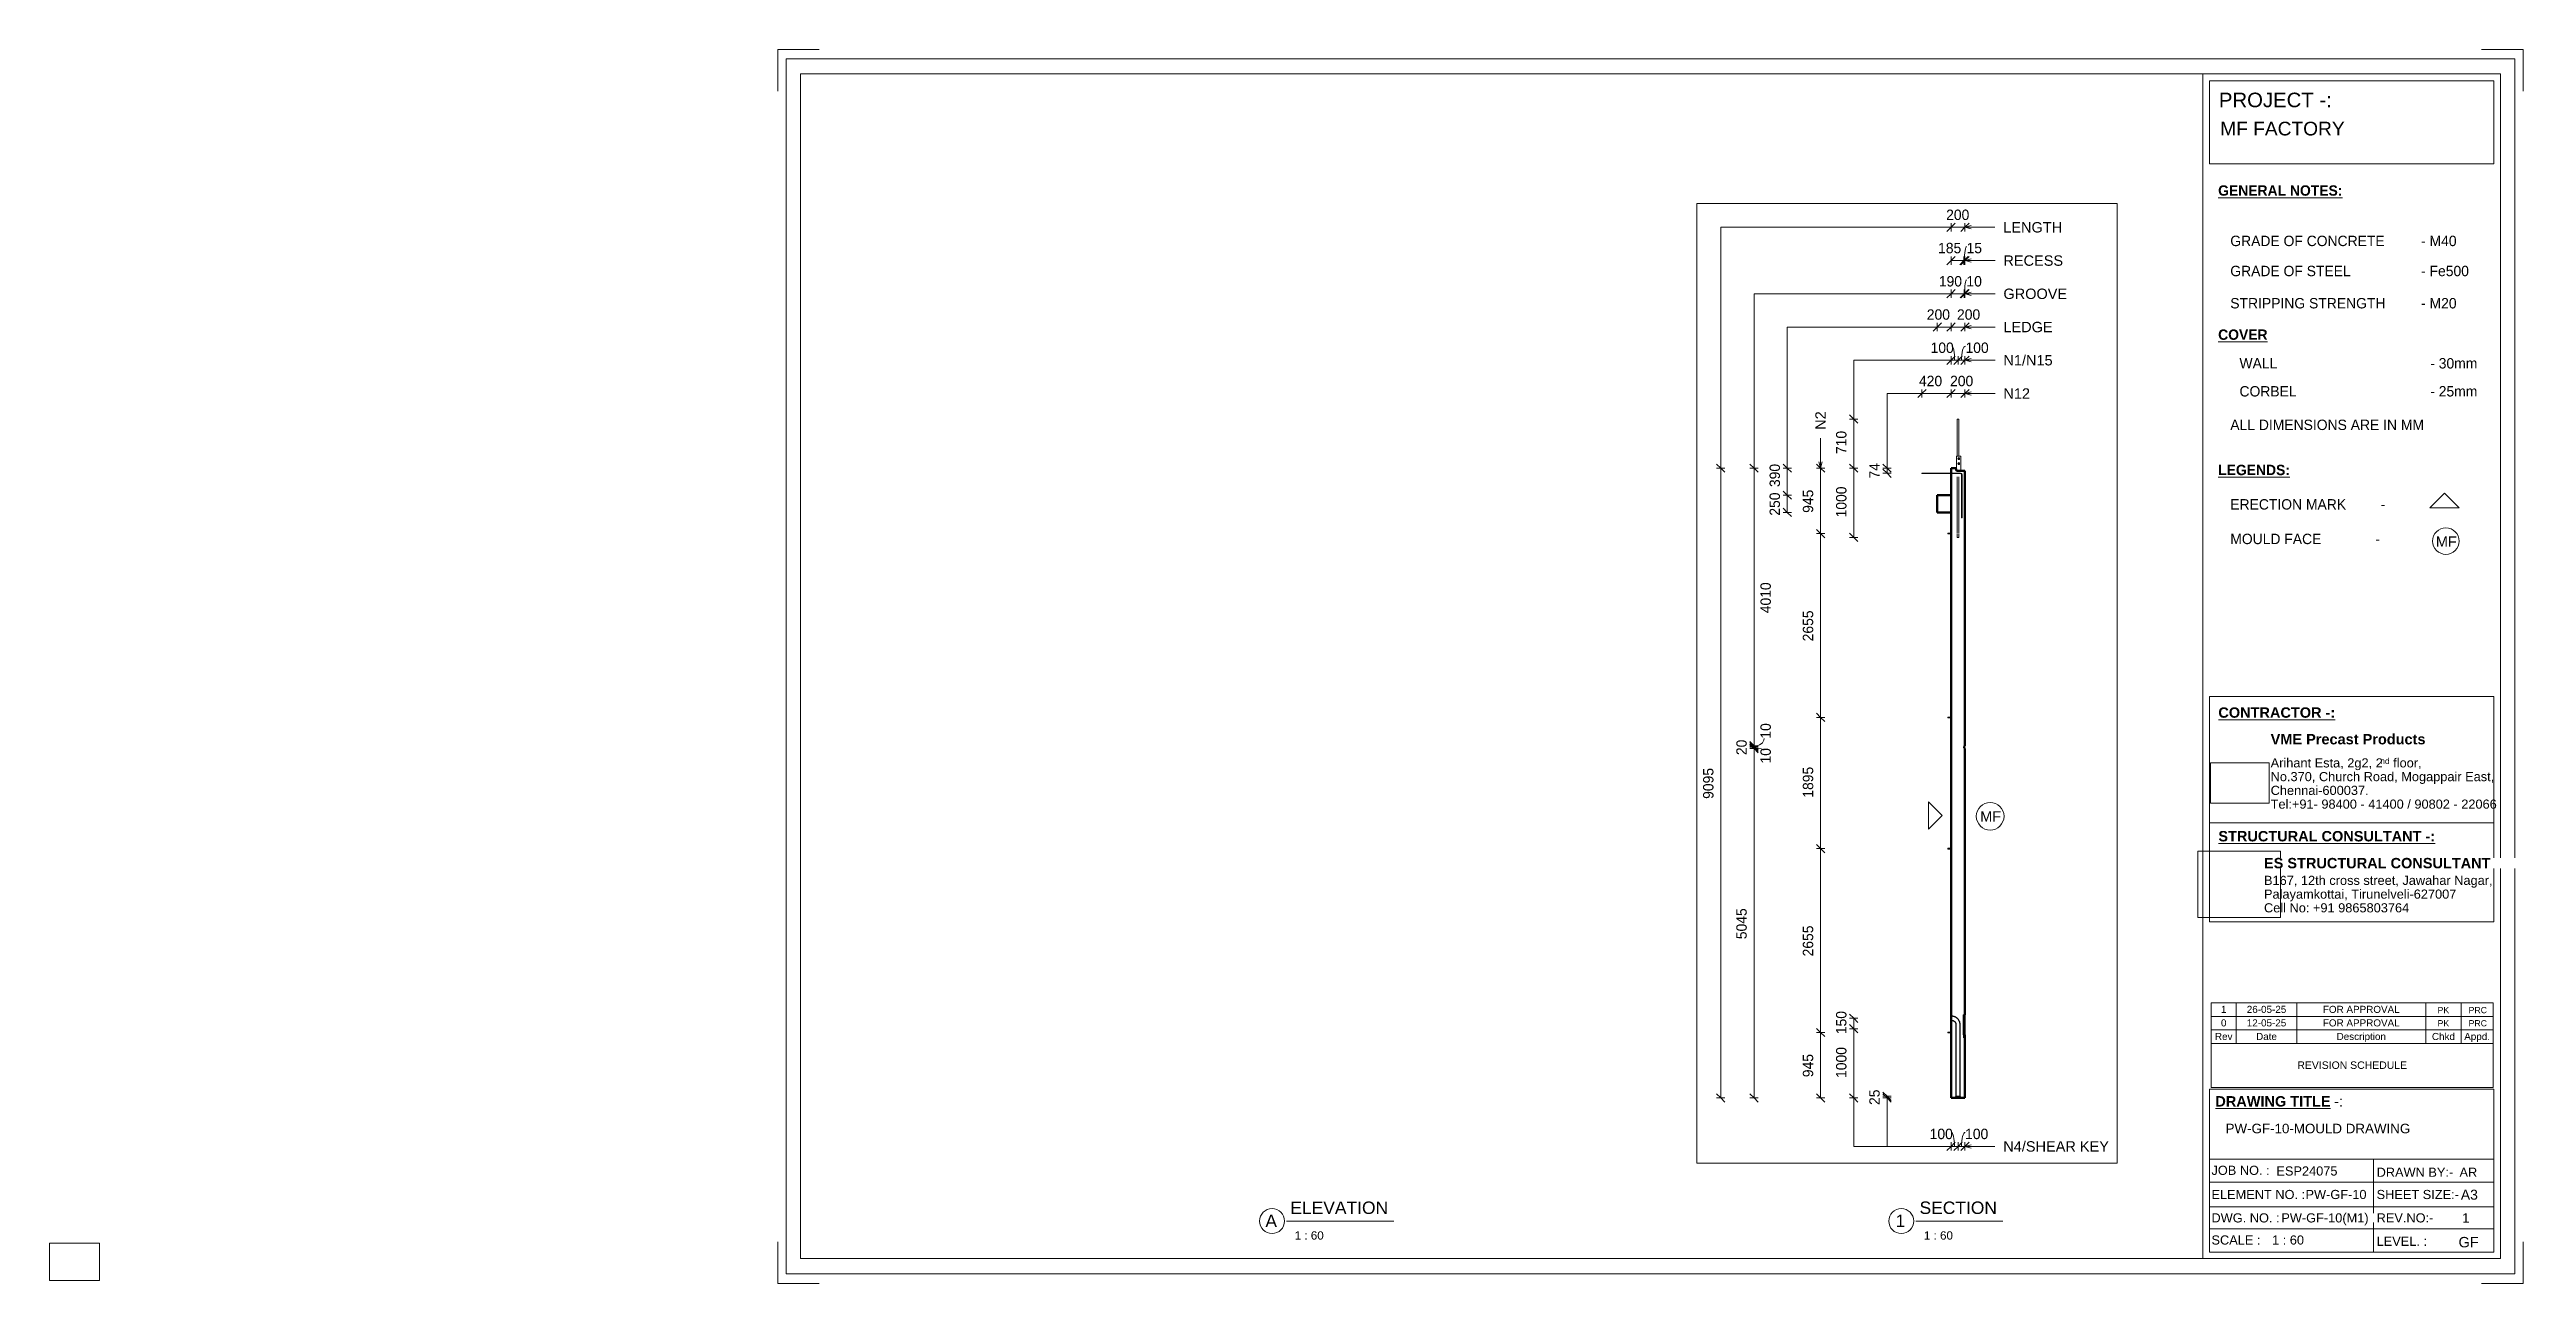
# Paper-space layout 'Layout1' of a CAD drawing. Header units: millimetres. Extents: x 0 to 596, y -1 to 296.
# The model-space entities are those that its viewports show. They can reach past a viewport. Long polylines and large blocks are cut down to what shows.
import ezdxf

# ---------------------------------------------------------------- set-up
doc = ezdxf.new("R2010")
doc.units = ezdxf.units.MM
doc.linetypes.add('Dash', pattern=[6.36, 3.18, -3.18])
for name, color, linetype, lineweight in [('A-ANNO-DIMS', 211, 'Continuous', 9), ('A-ANNO-DIMS-60', 211, 'Continuous', 9), ('A-DETL-MBND', 5, 'Continuous', 18), ('A-DETL-THIN', 151, 'Continuous', 18), ('A-GENM', 13, 'Continuous', 18), ('A-WALL', 113, 'Continuous', 25), ('A-WALL-HDLN', 110, 'Dash', 25), ('G-ANNO-SCHD', 231, 'Continuous', 9), ('G-ANNO-TEXT', 231, 'Continuous', 9), ('G-ANNO-TTLB', 6, 'Continuous', 9), ('G-ANNO-TTLB-MEDM', 33, 'Continuous', 9), ('G-ANNO-TTLB-THIN', 151, 'Continuous', 9), ('S-BEAM', 12, 'Continuous', 18), ('S-RBAR', 171, 'Continuous', 18)]:
    doc.layers.add(name, color=color, linetype=linetype, lineweight=lineweight)
doc.layers.add('G-ANNO-NPLT', color=191, linetype='Continuous')
doc.styles.add('Arial_1', font='arial.ttf', dxfattribs={"height": 150})
doc.styles.add('Arial_10', font='arial.ttf', dxfattribs={"height": 2.3})
doc.styles.add('Arial_11', font='arial.ttf', dxfattribs={"height": 1.8})
doc.styles.add('Arial_12', font='arial.ttf', dxfattribs={"height": 1.7})
doc.styles.add('Arial_13', font='arial.ttf', dxfattribs={"height": 2})
doc.styles.add('Arial_14', font='arial.ttf', dxfattribs={"height": 3})
doc.styles.add('Arial_15', font='arial.ttf', dxfattribs={"height": 1.5})
doc.styles.add('Arial_3', font='arial.ttf', dxfattribs={"height": 3.5})
doc.styles.add('Arial_4', font='arial.ttf', dxfattribs={"height": 2.2})
doc.styles.add('Arial_5', font='arial.ttf', dxfattribs={"height": 2.4})
doc.styles.add('Arial_6', font='arial.ttf', dxfattribs={"height": 2.5})
doc.styles.add('Arial_7', font='arial.ttf', dxfattribs={"height": 1.42976})
doc.styles.add('Arial_8', font='arial.ttf', dxfattribs={"height": 2.25})
doc.styles.add('Arial_9', font='arial.ttf', dxfattribs={"height": 3.3})
doc.styles.add('Arial_B', font='arialbd.ttf', dxfattribs={"height": 2.5})
doc.styles.add('Nirmala UI Semilight', font='NirmalaS.ttf', dxfattribs={"height": 150})
doc.styles.add('Nirmala UI Semilight_1', font='NirmalaS.ttf', dxfattribs={"height": 2.5})
doc.styles.add('Nirmala UI Semilight_B', font='', dxfattribs={"height": 2.5})
doc.styles.get('Nirmala UI Semilight_B').set_extended_font_data('Nirmala UI Semilight', bold=True)
doc.dimstyles.new('Arrow_Filled_-_2_5_NI_UI', dxfattribs={"dimscale": 304.8, "dimtxt": 157.104592, "dimasz": 0.393701, "dimexe": 0.19685, "dimexo": 0.0625, "dimgap": 0.19685, "dimtad": 1, "dimdec": 4, "dimzin": 0, "dimdsep": 46, "dimtxsty": 'Nirmala UI Semilight', "dimblk1": 'OBLIQUE', "dimblk2": 'OBLIQUE', "dimsah": 1, "dimcen": 0.09, "dimazin": 0, "dimtfac": 1, "dimtdec": 4, "dimtix": 1, "dimtmove": 2, "dimatfit": 3, "dimfxl": 0.19685, "dimfxlon": 1, "dimtvp": 1, "dimtolj": 1, "dimtzin": 0, "dimarcsym": 2})
doc.dimstyles.new('Arrow_Filled_-_2_5_NI_UI_1', dxfattribs={"dimscale": 304.8, "dimtxt": 157.104592, "dimasz": 0.393701, "dimexe": 0.19685, "dimexo": 0.0625, "dimgap": 0.19685, "dimtad": 1, "dimdec": 4, "dimzin": 0, "dimdsep": 46, "dimtxsty": 'Nirmala UI Semilight', "dimblk1": 'OBLIQUE', "dimblk2": 'OBLIQUE', "dimsah": 1, "dimcen": 0.09, "dimazin": 0, "dimtfac": 1, "dimtdec": 4, "dimtix": 1, "dimtmove": 0, "dimatfit": 3, "dimfxl": 0.19685, "dimfxlon": 1, "dimtvp": 1, "dimtolj": 1, "dimtzin": 0, "dimarcsym": 2})
doc.dimstyles.new('Arrow_Filled_-_2_5_NI_UI_2', dxfattribs={"dimscale": 304.8, "dimtxt": 157.104592, "dimasz": 0.393701, "dimexe": 0.19685, "dimexo": 0.0625, "dimgap": 0.19685, "dimtad": 1, "dimdec": 4, "dimzin": 0, "dimdsep": 46, "dimtxsty": 'Nirmala UI Semilight', "dimblk1": 'OBLIQUE', "dimblk2": 'OBLIQUE', "dimsah": 1, "dimcen": 0.09, "dimazin": 0, "dimtfac": 1, "dimtdec": 4, "dimtix": 1, "dimtmove": 1, "dimatfit": 3, "dimfxl": 0.19685, "dimfxlon": 1, "dimtvp": 1, "dimtolj": 1, "dimtzin": 0, "dimarcsym": 2})
picture_1 = doc.add_image_def('image1.jpg', size_in_pixel=(996, 686))
picture_2 = doc.add_image_def('image2.jpg', size_in_pixel=(1600, 1280))

psp = doc.layouts.get("Layout1")

msp = doc.modelspace()

# ---------------------------------------------------------------- texts
at = {"layer": 'G-ANNO-TEXT', "color": 7, "char_height": 150, "attachment_point": 1, "style": 'Arial_1'}
for s, insert, width in [('LENGTH', (22023.31311, 11253.28624), 1029.36675), ('RECESS', (22025.25349, 10772.79153), 1038.987), ('GROOVE', (22025.25349, 10293.15479), 1111.138875), ('LEDGE', (22025.25349, 9813.15479), 856.20225), ('N1/N15', (22025.25349, 9333.15479), 856.20225), ('N12', (22025.25349, 8853.15479), 461.772), ('MF', (21689.47415, 2746.04736), 360.759375), ('N4/SHEAR KEY', (22023.37849, -2019.94859), 1842.277875)]:
    msp.add_mtext(s, dxfattribs=dict(at, insert=insert, width=width))
at = {"layer": 'G-ANNO-TEXT', "color": 7, "insert": (19309.14395, 8253.95622), "char_height": 150, "width": 322.278375, "attachment_point": 1, "rotation": 90, "style": 'Arial_1'}
msp.add_mtext('N2', dxfattribs=at)

# ---------------------------------------------------------------- blocks, each defined once
blk = doc.blocks.new('ES-Landscape-A3 - ES-Landscape-A3-502445-PW-GF-10-MOULD DRAWING')
at = {"layer": 'G-ANNO-TTLB'}
for p, q in [((175.24, 296.27), (185.24, 296.27)), ((175.24, 296.27), (175.24, 286.27)), ((595.24, 296.27), (585.24, 296.27)), ((595.24, 296.27), (595.24, 286.27)), ((519.77, 140.54), (588.2, 140.54)), ((519.77, 86.33), (519.77, 140.54)), ((588.2, 86.33), (588.2, 140.54)), ((519.77, 110.14), (588.2, 110.14)), ((519.77, 6.78), (519.77, 46.03)), ((588.2, 6.78), (588.2, 46.03)), ((559.23, 29.2), (559.23, 6.78)), ((175.24, -0.73), (175.24, 9.27)), ((595.24, -0.73), (595.24, 9.27)), ((175.24, -0.73), (185.24, -0.73)), ((595.24, -0.73), (585.24, -0.73))]:
    blk.add_line(p, q, dxfattribs=at)
at = {"layer": 'G-ANNO-TTLB-MEDM'}
for p, q in [((180.73, 290.44), (180.73, 5.31)), ((180.73, 290.44), (589.79, 290.44)), ((518.17, 290.44), (518.17, 5.31)), ((519.77, 268.77), (519.77, 288.77)), ((519.77, 288.77), (588.2, 288.77)), ((588.2, 288.77), (588.2, 268.77)), ((589.79, 290.44), (589.79, 5.31)), ((588.2, 268.77), (519.77, 268.77)), ((519.77, 86.33), (588.2, 86.33)), ((519.77, 6.78), (588.2, 6.78)), ((180.73, 5.31), (589.79, 5.31))]:
    blk.add_line(p, q, dxfattribs=at)
at = {"layer": 'G-ANNO-TTLB-THIN'}
for p, q in [((177.29, 294.03), (177.29, 1.56)), ((593.23, 294.03), (177.29, 294.03)), ((593.23, 1.56), (593.23, 294.03)), ((519.77, 46.03), (588.2, 46.03)), ((519.77, 29.2), (588.2, 29.2)), ((519.77, 23.64), (588.2, 23.64)), ((519.77, 17.68), (588.2, 17.68)), ((519.77, 12.43), (588.2, 12.43)), ((177.29, 1.56), (593.23, 1.56))]:
    blk.add_line(p, q, dxfattribs=at)
at = {"layer": 'G-ANNO-TTLB', "insert": (534.5, 131.53), "char_height": 2.5, "width": 45.135, "attachment_point": 1, "style": 'Arial_B', "bg_fill": 3, "box_fill_scale": 0, "bg_fill_color": 256, "bg_fill_true_color": 3254780160, "bg_fill_transparency": 256}
blk.add_mtext('VME Precast Products', dxfattribs=at)
at = {"layer": 'G-ANNO-TTLB', "attachment_point": 1}
for s, insert, char_height, width, style in [('Arihant Esta, 2g2, 2', (534.5, 125.68), 2.2, 31.9873, 'Arial_4'), ('nd', (560.89, 125.72), 1.43, 2.7257, 'Arial_7'), (' floor,', (563.14, 125.68), 2.2, 9.1392, 'Arial_4'), ('No.370, Church Road, Mogappair East,', (534.5, 122.37), 2.2, 63.4135, 'Arial_4'), ('Tel:+91- 98400 - 41400 / 90802 - 22066 ', (534.5, 115.75), 2.2, 65.2574, 'Arial_4'), ('Chennai-600037.', (534.5, 119.06), 2.2, 27.6582, 'Arial_4'), ('Cell No: +91 9865803764', (532.9, 90.79), 2.2, 41.0464, 'Arial_4'), ('Palayamkottai, Tirunelveli-627007', (532.9, 94.09), 2.2, 54.4346, 'Arial_4'), ('JOB NO. :', (520.26, 27.61), 2.2, 16.5949, 'Arial_4'), ('DRAWN BY:-', (560, 27.14), 2.2, 21.7257, 'Arial_4'), ('ELEMENT NO. :', (520.26, 21.79), 2.2, 26.5359, 'Arial_4'), ('SHEET SIZE:-', (560, 21.79), 2.2, 23.2489, 'Arial_4'), ('DWG. NO. :', (520.26, 16.16), 2.2, 19.481, 'Arial_4'), ('REV.NO:-', (560, 16.16), 2.2, 16.0338, 'Arial_4'), ('SCALE :', (520.26, 10.84), 2.2, 13.8692, 'Arial_4'), ('LEVEL. :', (560, 10.53), 2.2, 14.3502, 'Arial_4')]:
    blk.add_mtext(s, dxfattribs=dict(at, insert=insert, char_height=char_height, width=width, style=style))
at = {"layer": 'G-ANNO-TTLB'}
image = blk.add_image(picture_1, insert=(520, 114.84), size_in_units=(14.11, 9.72), dxfattribs=at)
image.dxf.flags = 7
image = blk.add_image(picture_2, insert=(516.95, 87.39), size_in_units=(19.92, 15.93), dxfattribs=at)
image.dxf.flags = 7
at = {"layer": 'G-ANNO-TTLB', "attachment_point": 1, "bg_fill": 3, "box_fill_scale": 0, "bg_fill_color": 256, "bg_fill_true_color": 3254780160, "bg_fill_transparency": 256}
for s, insert, char_height, width, style in [('PROJECT -:', (522.05, 285.89), 3.5, 33.3502, 'Arial_3'), ('\\LCONTRACTOR -:', (521.92, 137.94), 2.5, 33.9114, 'Arial_B'), ('\\LSTRUCTURAL CONSULTANT -:', (521.92, 108.18), 2.5, 62.8523, 'Arial_B'), ('ES STRUCTURAL CONSULTANT', (532.9, 101.7), 2.5, 65.6582, 'Arial_B'), ('\\LDRAWING TITLE', (521.19, 44.36), 2.5, 33.4304, 'Arial_B'), ('A3', (580.27, 21.84), 2.4, 4.9705, 'Arial_5')]:
    blk.add_mtext(s, dxfattribs=dict(at, insert=insert, char_height=char_height, width=width, style=style))
at = {"layer": 'G-ANNO-TTLB', "insert": (532.9, 97.4), "char_height": 2.2, "width": 65.1772, "attachment_point": 1, "style": 'Arial_4'}
blk.add_mtext('B167, 12th cross street, Jawahar Nagar,', dxfattribs=at)
at = {"layer": 'G-ANNO-TTLB', "insert": (548.78, 44.36), "char_height": 2.5, "width": 1.2025, "attachment_point": 1, "style": 'Arial_B', "bg_fill": 3, "box_fill_scale": 0, "bg_fill_color": 256, "bg_fill_true_color": 3254780160, "bg_fill_transparency": 256}
blk.add_mtext('\\fArial|b1|i0|c0|p34|; ', dxfattribs=at)
at = {"layer": 'G-ANNO-TTLB', "insert": (549.77, 44.36), "char_height": 2.5, "width": 2.6456, "attachment_point": 1, "style": 'Arial_6', "bg_fill": 3, "box_fill_scale": 0, "bg_fill_color": 256, "bg_fill_true_color": 3254780160, "bg_fill_transparency": 256}
blk.add_mtext('-:', dxfattribs=at)
blk = doc.blocks.new('Viewport - M_View Title-1040-PW-GF-10-MOULD DRAWING')
at = {"layer": 'G-ANNO-TTLB'}
for start, end in [(360, 180), (180, 0)]:
    blk.add_arc((-3.5, 0), 3, start, end, dxfattribs=at)
blk = doc.blocks.new('M_Rectangular Corbel - M_Rectangular Corbel-2189266-Elevation Right')
at = {"layer": 'S-BEAM', "lineweight": 50}
for p, q in [((12913.8, 7310), (12713.8, 7310)), ((12713.8, 7310), (12713.8, 7060)), ((12913.8, 7060), (12913.8, 7310)), ((12713.8, 7060), (12913.8, 7060))]:
    blk.add_line(p, q, dxfattribs=at)
blk = doc.blocks.new('RR spread anchor face based - RR-SA-10_0-300-1726847-Elevation Right')
at = {"layer": 'A-GENM'}
for p, q in [((12996.3, 7873.84), (12993.8, 7868.84)), ((12993.8, 7868.84), (12993.8, 7660)), ((13051.3, 7873.84), (12996.3, 7873.84)), ((13053.8, 7868.84), (13051.3, 7873.84)), ((13053.8, 7660), (13053.8, 7868.84)), ((13010.8, 7836.34), (13010.8, 7840.34)), ((13036.8, 7840.34), (13036.8, 7836.34)), ((13010.8, 7763.64), (13010.8, 7767.64)), ((13036.8, 7767.64), (13036.8, 7763.64))]:
    blk.add_line(p, q, dxfattribs=at)
for centre, start, end in [((13023.8, 7840.34), 0, 180), ((13023.8, 7836.34), 180, 0), ((13023.8, 7767.64), 0, 180), ((13023.8, 7763.64), 180, 0)]:
    blk.add_arc(centre, 13, start, end, dxfattribs=at)
blk = doc.blocks.new('RR spread anchor face based - RR-SA-2_5-200-1726821-Elevation Right')
at = {"layer": 'A-GENM'}
for p, q in [((12868.8, 6760), (12873.8, 6760)), ((12868.8, 6760), (12868.8, 6750)), ((12873.8, 6760), (12913.8, 6760)), ((12873.8, 6760), (12873.8, 6750)), ((12873.8, 6750), (12868.8, 6750)), ((12913.8, 6750), (12873.8, 6750))]:
    blk.add_line(p, q, dxfattribs=at)
blk = doc.blocks.new('DIMBLOCK87-Elevation Right')
at = {"layer": 'A-ANNO-DIMS-60'}
for p, q in [((21269.69, -2095.11), (21329.69, -2035.11)), ((21269.69, -2095.11), (21269.69, -2035.11)), ((21369.69, -2095.11), (21429.69, -2035.11)), ((21369.69, -2095.11), (21369.69, -2035.11)), ((21269.69, -2095.11), (21209.69, -2155.11)), ((21269.69, -2095.11), (21369.69, -2095.11)), ((21269.69, -2095.11), (21269.69, -2155.11)), ((21369.69, -2095.11), (21309.69, -2155.11)), ((21369.69, -2095.11), (21369.69, -2155.11))]:
    blk.add_line(p, q, dxfattribs=at)
blk.add_ellipse((21268.94, -2095.11), major_axis=(0, 202.82), ratio=0.250239, start_param=4.712389, end_param=6.283185, dxfattribs=at)
at = {"layer": 'A-ANNO-DIMS-60', "color": 0, "insert": (20960.44, -1839.41), "char_height": 150, "width": 370.1955, "attachment_point": 1, "line_spacing_factor": 1.142579, "style": 'Nirmala UI Semilight'}
blk.add_mtext('100', dxfattribs=at)
blk = doc.blocks.new('_Oblique')
at = {"color": 0, "linetype": 'ByBlock', "lineweight": -2}
blk.add_line((-0.5, -0.5), (0.5, 0.5), dxfattribs=at)
blk = doc.blocks.new('DIMBLOCK88-Elevation Right')
at = {"layer": 'A-ANNO-DIMS-60'}
for p, q in [((21369.69, -2095.11), (21429.69, -2035.11)), ((21369.69, -2095.11), (21369.69, -2035.11)), ((21469.69, -2095.11), (21529.69, -2035.11)), ((21469.69, -2095.11), (21469.69, -2035.11)), ((21369.69, -2095.11), (21309.69, -2155.11)), ((21369.69, -2095.11), (21469.69, -2095.11)), ((21369.69, -2095.11), (21369.69, -2155.11)), ((21469.69, -2095.11), (21409.69, -2155.11)), ((21469.69, -2095.11), (21469.69, -2155.11))]:
    blk.add_line(p, q, dxfattribs=at)
blk.add_ellipse((21471.96, -2095.11), major_axis=(0, 202.82), ratio=0.257723, start_param=0, end_param=1.570796, dxfattribs=at)
at = {"layer": 'A-ANNO-DIMS-60', "color": 0, "insert": (21471.96, -1839.41), "char_height": 150, "width": 370.1955, "attachment_point": 1, "line_spacing_factor": 1.142579, "style": 'Nirmala UI Semilight'}
blk.add_mtext('100', dxfattribs=at)
blk = doc.blocks.new('DIMBLOCK89-Elevation Right')
at = {"layer": 'A-ANNO-DIMS-60'}
for p, q in [((19864.44, -395), (19804.44, -335)), ((19864.44, -395), (19804.44, -395)), ((19864.44, -1395), (19864.44, -395)), ((19864.44, -395), (19924.44, -455)), ((19864.44, -395), (19924.44, -395)), ((19864.44, -1395), (19804.44, -1335)), ((19864.44, -1395), (19804.44, -1395)), ((19864.44, -1395), (19924.44, -1455)), ((19864.44, -1395), (19924.44, -1395))]:
    blk.add_line(p, q, dxfattribs=at)
at = {"layer": 'A-ANNO-DIMS-60', "color": 0, "insert": (19608.74, -1106.38), "char_height": 150, "width": 507.305, "attachment_point": 1, "rotation": 90, "line_spacing_factor": 1.142579, "style": 'Nirmala UI Semilight'}
blk.add_mtext('1000', dxfattribs=at)
blk = doc.blocks.new('DIMBLOCK90-Elevation Right')
at = {"layer": 'A-ANNO-DIMS-60'}
for p, q in [((19864.44, -245), (19804.44, -185)), ((19864.44, -245), (19804.44, -245)), ((19864.44, -395), (19864.44, -245)), ((19864.44, -245), (19924.44, -305)), ((19864.44, -245), (19924.44, -245)), ((19864.44, -395), (19804.44, -335)), ((19864.44, -395), (19804.44, -395)), ((19864.44, -395), (19924.44, -455)), ((19864.44, -395), (19924.44, -395))]:
    blk.add_line(p, q, dxfattribs=at)
at = {"layer": 'A-ANNO-DIMS-60', "color": 0, "insert": (19608.74, -474.25), "char_height": 150, "width": 370.1955, "attachment_point": 1, "rotation": 90, "line_spacing_factor": 1.142579, "style": 'Nirmala UI Semilight'}
blk.add_mtext('150', dxfattribs=at)
blk = doc.blocks.new('DIMBLOCK91-Elevation Right')
at = {"layer": 'A-ANNO-DIMS-60'}
for p, q in [((20344.44, -1370), (20284.44, -1310)), ((20344.44, -1395), (20284.44, -1335)), ((20344.44, -1370), (20284.44, -1370)), ((20344.44, -1395), (20344.44, -1370)), ((20344.44, -1370), (20404.44, -1430)), ((20344.44, -1370), (20404.44, -1370)), ((20344.44, -1395), (20284.44, -1395)), ((20344.44, -1395), (20404.44, -1455)), ((20344.44, -1395), (20404.44, -1395))]:
    blk.add_line(p, q, dxfattribs=at)
at = {"layer": 'A-ANNO-DIMS-60', "color": 0, "insert": (20088.74, -1496.76), "char_height": 150, "width": 274.2189, "attachment_point": 1, "rotation": 90, "line_spacing_factor": 1.142579, "style": 'Nirmala UI Semilight'}
blk.add_mtext('25', dxfattribs=at)
blk = doc.blocks.new('DIMBLOCK92-Elevation Right')
at = {"layer": 'A-ANNO-DIMS-60'}
for p, q in [((20344.44, 7700), (20284.44, 7760)), ((20344.44, 7700), (20284.44, 7700)), ((20344.44, 7700), (20344.44, 7626)), ((20344.44, 7700), (20404.44, 7640)), ((20344.44, 7700), (20404.44, 7700)), ((20344.44, 7626), (20284.44, 7686)), ((20344.44, 7626), (20284.44, 7626)), ((20344.44, 7626), (20404.44, 7566)), ((20344.44, 7626), (20404.44, 7626))]:
    blk.add_line(p, q, dxfattribs=at)
at = {"layer": 'A-ANNO-DIMS-60', "color": 0, "insert": (20088.74, 7550.17), "char_height": 150, "width": 270.7912, "attachment_point": 1, "rotation": 90, "line_spacing_factor": 1.142579, "style": 'Nirmala UI Semilight'}
blk.add_mtext('74', dxfattribs=at)
blk = doc.blocks.new('DIMBLOCK93-Elevation Right')
at = {"layer": 'A-ANNO-DIMS-60'}
for p, q in [((19864.44, 8410), (19804.44, 8470)), ((19864.44, 8410), (19804.44, 8410)), ((19864.44, 8410), (19864.44, 7700)), ((19864.44, 8410), (19924.44, 8350)), ((19864.44, 8410), (19924.44, 8410)), ((19864.44, 7700), (19804.44, 7760)), ((19864.44, 7700), (19804.44, 7700)), ((19864.44, 7700), (19924.44, 7640)), ((19864.44, 7700), (19924.44, 7700))]:
    blk.add_line(p, q, dxfattribs=at)
at = {"layer": 'A-ANNO-DIMS-60', "color": 0, "insert": (19608.74, 7903.61), "char_height": 150, "width": 363.3401, "attachment_point": 1, "rotation": 90, "line_spacing_factor": 1.142579, "style": 'Nirmala UI Semilight'}
blk.add_mtext('710', dxfattribs=at)
blk = doc.blocks.new('DIMBLOCK94-Elevation Right')
at = {"layer": 'A-ANNO-DIMS-60'}
for p, q in [((19864.44, 7700), (19804.44, 7760)), ((19864.44, 7700), (19804.44, 7700)), ((19864.44, 7700), (19864.44, 6700)), ((19864.44, 7700), (19924.44, 7640)), ((19864.44, 7700), (19924.44, 7700)), ((19864.44, 6700), (19804.44, 6760)), ((19864.44, 6700), (19804.44, 6700)), ((19864.44, 6700), (19924.44, 6640)), ((19864.44, 6700), (19924.44, 6700))]:
    blk.add_line(p, q, dxfattribs=at)
at = {"layer": 'A-ANNO-DIMS-60', "color": 0, "insert": (19608.74, 6988.62), "char_height": 150, "width": 507.305, "attachment_point": 1, "rotation": 90, "line_spacing_factor": 1.142579, "style": 'Nirmala UI Semilight'}
blk.add_mtext('1000', dxfattribs=at)
blk = doc.blocks.new('DIMBLOCK95-Elevation Right')
at = {"layer": 'A-ANNO-DIMS-60'}
for p, q in [((20849.69, 8778.29), (20909.69, 8838.29)), ((20849.69, 8778.29), (20849.69, 8838.29)), ((21269.69, 8778.29), (21329.69, 8838.29)), ((21269.69, 8778.29), (21269.69, 8838.29)), ((20849.69, 8778.29), (20789.69, 8718.29)), ((20849.69, 8778.29), (21269.69, 8778.29)), ((20849.69, 8778.29), (20849.69, 8718.29)), ((21269.69, 8778.29), (21209.69, 8718.29)), ((21269.69, 8778.29), (21269.69, 8718.29))]:
    blk.add_line(p, q, dxfattribs=at)
at = {"layer": 'A-ANNO-DIMS-60', "color": 0, "insert": (20806.03, 9033.99), "char_height": 150, "width": 414.7561, "attachment_point": 1, "line_spacing_factor": 1.142579, "style": 'Nirmala UI Semilight'}
blk.add_mtext('420', dxfattribs=at)
blk = doc.blocks.new('DIMBLOCK96-Elevation Right')
at = {"layer": 'A-ANNO-DIMS-60'}
for p, q in [((21269.69, 8778.29), (21329.69, 8838.29)), ((21269.69, 8778.29), (21269.69, 8838.29)), ((21469.69, 8778.29), (21529.69, 8838.29)), ((21469.69, 8778.29), (21469.69, 8838.29)), ((21269.69, 8778.29), (21209.69, 8718.29)), ((21269.69, 8778.29), (21469.69, 8778.29)), ((21269.69, 8778.29), (21269.69, 8718.29)), ((21469.69, 8778.29), (21409.69, 8718.29)), ((21469.69, 8778.29), (21469.69, 8718.29))]:
    blk.add_line(p, q, dxfattribs=at)
at = {"layer": 'A-ANNO-DIMS-60', "color": 0, "insert": (21255.01, 9033.99), "char_height": 150, "width": 411.3284, "attachment_point": 1, "line_spacing_factor": 1.142579, "style": 'Nirmala UI Semilight'}
blk.add_mtext('200', dxfattribs=at)
blk = doc.blocks.new('DIMBLOCK97-Elevation Right')
at = {"layer": 'A-ANNO-DIMS-60'}
for p, q in [((21269.69, 9258.29), (21329.69, 9318.29)), ((21269.69, 9258.29), (21269.69, 9318.29)), ((21369.69, 9258.29), (21429.69, 9318.29)), ((21369.69, 9258.29), (21369.69, 9318.29)), ((21269.69, 9258.29), (21209.69, 9198.29)), ((21269.69, 9258.29), (21369.69, 9258.29)), ((21269.69, 9258.29), (21269.69, 9198.29)), ((21369.69, 9258.29), (21309.69, 9198.29)), ((21369.69, 9258.29), (21369.69, 9198.29))]:
    blk.add_line(p, q, dxfattribs=at)
blk.add_ellipse((21282.04, 9258.29), major_axis=(0, 202.82), ratio=0.185649, start_param=4.712389, end_param=6.283185, dxfattribs=at)
at = {"layer": 'A-ANNO-DIMS-60', "color": 0, "insert": (20973.54, 9513.99), "char_height": 150, "width": 370.1955, "attachment_point": 1, "line_spacing_factor": 1.142579, "style": 'Nirmala UI Semilight'}
blk.add_mtext('100', dxfattribs=at)
blk = doc.blocks.new('DIMBLOCK98-Elevation Right')
at = {"layer": 'A-ANNO-DIMS-60'}
for p, q in [((21369.69, 9258.29), (21429.69, 9318.29)), ((21369.69, 9258.29), (21369.69, 9318.29)), ((21469.69, 9258.29), (21529.69, 9318.29)), ((21469.69, 9258.29), (21469.69, 9318.29)), ((21369.69, 9258.29), (21309.69, 9198.29)), ((21369.69, 9258.29), (21469.69, 9258.29)), ((21369.69, 9258.29), (21369.69, 9198.29)), ((21469.69, 9258.29), (21409.69, 9198.29)), ((21469.69, 9258.29), (21469.69, 9198.29))]:
    blk.add_line(p, q, dxfattribs=at)
blk.add_ellipse((21477.76, 9258.29), major_axis=(0, 202.82), ratio=0.286284, start_param=0, end_param=1.570796, dxfattribs=at)
at = {"layer": 'A-ANNO-DIMS-60', "color": 0, "insert": (21477.76, 9513.99), "char_height": 150, "width": 370.1955, "attachment_point": 1, "line_spacing_factor": 1.142579, "style": 'Nirmala UI Semilight'}
blk.add_mtext('100', dxfattribs=at)
blk = doc.blocks.new('DIMBLOCK99-Elevation Right')
at = {"layer": 'A-ANNO-DIMS-60'}
for p, q in [((19384.44, 7700), (19324.44, 7760)), ((19384.44, 7700), (19324.44, 7700)), ((19384.44, 7700), (19384.44, 6755)), ((19384.44, 7700), (19444.44, 7640)), ((19384.44, 7700), (19444.44, 7700)), ((19384.44, 6755), (19324.44, 6815)), ((19384.44, 6755), (19324.44, 6755)), ((19384.44, 6755), (19444.44, 6695)), ((19384.44, 6755), (19444.44, 6755))]:
    blk.add_line(p, q, dxfattribs=at)
at = {"layer": 'A-ANNO-DIMS-60', "color": 0, "insert": (19128.74, 7054.68), "char_height": 150, "width": 414.7561, "attachment_point": 1, "rotation": 90, "line_spacing_factor": 1.142579, "style": 'Nirmala UI Semilight'}
blk.add_mtext('945', dxfattribs=at)
blk = doc.blocks.new('DIMBLOCK100-Elevation Right')
at = {"layer": 'A-ANNO-DIMS-60'}
for p, q in [((19384.44, 6755), (19324.44, 6815)), ((19384.44, 6755), (19324.44, 6755)), ((19384.44, 6755), (19384.44, 4100)), ((19384.44, 6755), (19444.44, 6695)), ((19384.44, 6755), (19444.44, 6755)), ((19384.44, 4100), (19324.44, 4160)), ((19384.44, 4100), (19324.44, 4100)), ((19384.44, 4100), (19444.44, 4040)), ((19384.44, 4100), (19444.44, 4100))]:
    blk.add_line(p, q, dxfattribs=at)
at = {"layer": 'A-ANNO-DIMS-60', "color": 0, "insert": (19128.74, 5198.98), "char_height": 150, "width": 548.4378, "attachment_point": 1, "rotation": 90, "line_spacing_factor": 1.142579, "style": 'Nirmala UI Semilight'}
blk.add_mtext('2655', dxfattribs=at)
blk = doc.blocks.new('DIMBLOCK101-Elevation Right')
at = {"layer": 'A-ANNO-DIMS-60'}
for p, q in [((19384.44, 4100), (19324.44, 4160)), ((19384.44, 4100), (19324.44, 4100)), ((19384.44, 4100), (19384.44, 2205)), ((19384.44, 4100), (19444.44, 4040)), ((19384.44, 4100), (19444.44, 4100)), ((19384.44, 2205), (19324.44, 2265)), ((19384.44, 2205), (19324.44, 2205)), ((19384.44, 2205), (19444.44, 2145)), ((19384.44, 2205), (19444.44, 2205))]:
    blk.add_line(p, q, dxfattribs=at)
at = {"layer": 'A-ANNO-DIMS-60', "color": 0, "insert": (19128.74, 2941.12), "char_height": 150, "width": 507.305, "attachment_point": 1, "rotation": 90, "line_spacing_factor": 1.142579, "style": 'Nirmala UI Semilight'}
blk.add_mtext('1895', dxfattribs=at)
blk = doc.blocks.new('DIMBLOCK102-Elevation Right')
at = {"layer": 'A-ANNO-DIMS-60'}
for p, q in [((19384.44, 2205), (19324.44, 2265)), ((19384.44, 2205), (19324.44, 2205)), ((19384.44, 2205), (19384.44, -450)), ((19384.44, 2205), (19444.44, 2145)), ((19384.44, 2205), (19444.44, 2205)), ((19384.44, -450), (19324.44, -390)), ((19384.44, -450), (19324.44, -450)), ((19384.44, -450), (19444.44, -510)), ((19384.44, -450), (19444.44, -450))]:
    blk.add_line(p, q, dxfattribs=at)
at = {"layer": 'A-ANNO-DIMS-60', "color": 0, "insert": (19128.74, 648.98), "char_height": 150, "width": 548.4378, "attachment_point": 1, "rotation": 90, "line_spacing_factor": 1.142579, "style": 'Nirmala UI Semilight'}
blk.add_mtext('2655', dxfattribs=at)
blk = doc.blocks.new('DIMBLOCK103-Elevation Right')
at = {"layer": 'A-ANNO-DIMS-60'}
for p, q in [((19384.44, -450), (19324.44, -390)), ((19384.44, -450), (19324.44, -450)), ((19384.44, -450), (19384.44, -1395)), ((19384.44, -450), (19444.44, -510)), ((19384.44, -450), (19444.44, -450)), ((19384.44, -1395), (19324.44, -1335)), ((19384.44, -1395), (19324.44, -1395)), ((19384.44, -1395), (19444.44, -1455)), ((19384.44, -1395), (19444.44, -1395))]:
    blk.add_line(p, q, dxfattribs=at)
at = {"layer": 'A-ANNO-DIMS-60', "color": 0, "insert": (19128.74, -1095.32), "char_height": 150, "width": 414.7561, "attachment_point": 1, "rotation": 90, "line_spacing_factor": 1.142579, "style": 'Nirmala UI Semilight'}
blk.add_mtext('945', dxfattribs=at)
blk = doc.blocks.new('DIMBLOCK104-Elevation Right')
at = {"layer": 'A-ANNO-DIMS-60'}
for p, q in [((18904.44, 7700), (18844.44, 7760)), ((18904.44, 7700), (18844.44, 7700)), ((18904.44, 7700), (18904.44, 7310)), ((18904.44, 7700), (18964.44, 7640)), ((18904.44, 7700), (18964.44, 7700)), ((18904.44, 7310), (18844.44, 7370)), ((18904.44, 7310), (18844.44, 7310)), ((18904.44, 7310), (18964.44, 7250)), ((18904.44, 7310), (18964.44, 7310))]:
    blk.add_line(p, q, dxfattribs=at)
at = {"layer": 'A-ANNO-DIMS-60', "color": 0, "insert": (18648.74, 7426.71), "char_height": 150, "width": 411.3284, "attachment_point": 1, "rotation": 90, "line_spacing_factor": 1.142579, "style": 'Nirmala UI Semilight'}
blk.add_mtext('390', dxfattribs=at)
blk = doc.blocks.new('DIMBLOCK105-Elevation Right')
at = {"layer": 'A-ANNO-DIMS-60'}
for p, q in [((18904.44, 7310), (18844.44, 7370)), ((18904.44, 7310), (18844.44, 7310)), ((18904.44, 7310), (18904.44, 7060)), ((18904.44, 7310), (18964.44, 7250)), ((18904.44, 7310), (18964.44, 7310)), ((18904.44, 7060), (18844.44, 7120)), ((18904.44, 7060), (18844.44, 7060)), ((18904.44, 7060), (18964.44, 7000)), ((18904.44, 7060), (18964.44, 7060))]:
    blk.add_line(p, q, dxfattribs=at)
at = {"layer": 'A-ANNO-DIMS-60', "color": 0, "insert": (18648.74, 7013.61), "char_height": 150, "width": 411.3284, "attachment_point": 1, "rotation": 90, "line_spacing_factor": 1.142579, "style": 'Nirmala UI Semilight'}
blk.add_mtext('250', dxfattribs=at)
blk = doc.blocks.new('DIMBLOCK106-Elevation Right')
at = {"layer": 'A-ANNO-DIMS-60'}
for p, q in [((21069.69, 9738.29), (21129.69, 9798.29)), ((21069.69, 9738.29), (21069.69, 9798.29)), ((21269.69, 9738.29), (21329.69, 9798.29)), ((21269.69, 9738.29), (21269.69, 9798.29)), ((21069.69, 9738.29), (21009.69, 9678.29)), ((21069.69, 9738.29), (21269.69, 9738.29)), ((21069.69, 9738.29), (21069.69, 9678.29)), ((21269.69, 9738.29), (21209.69, 9678.29)), ((21269.69, 9738.29), (21269.69, 9678.29))]:
    blk.add_line(p, q, dxfattribs=at)
at = {"layer": 'A-ANNO-DIMS-60', "color": 0, "insert": (20918.92, 9993.99), "char_height": 150, "width": 411.3284, "attachment_point": 1, "line_spacing_factor": 1.142579, "style": 'Nirmala UI Semilight'}
blk.add_mtext('200', dxfattribs=at)
blk = doc.blocks.new('DIMBLOCK107-Elevation Right')
at = {"layer": 'A-ANNO-DIMS-60'}
for p, q in [((21269.69, 9738.29), (21329.69, 9798.29)), ((21269.69, 9738.29), (21269.69, 9798.29)), ((21469.69, 9738.29), (21529.69, 9798.29)), ((21469.69, 9738.29), (21469.69, 9798.29)), ((21269.69, 9738.29), (21209.69, 9678.29)), ((21269.69, 9738.29), (21469.69, 9738.29)), ((21269.69, 9738.29), (21269.69, 9678.29)), ((21469.69, 9738.29), (21409.69, 9678.29)), ((21469.69, 9738.29), (21469.69, 9678.29))]:
    blk.add_line(p, q, dxfattribs=at)
at = {"layer": 'A-ANNO-DIMS-60', "color": 0, "insert": (21355.12, 9993.99), "char_height": 150, "width": 411.3284, "attachment_point": 1, "line_spacing_factor": 1.142579, "style": 'Nirmala UI Semilight'}
blk.add_mtext('200', dxfattribs=at)
blk = doc.blocks.new('DIMBLOCK108-Elevation Right')
at = {"layer": 'A-ANNO-DIMS-60'}
for p, q in [((21269.69, 10218.29), (21329.69, 10278.29)), ((21269.69, 10218.29), (21269.69, 10278.29)), ((21459.75, 10218.29), (21519.75, 10278.29)), ((21459.75, 10218.29), (21459.75, 10278.29)), ((21269.69, 10218.29), (21209.69, 10158.29)), ((21269.69, 10218.29), (21459.75, 10218.29)), ((21269.69, 10218.29), (21269.69, 10158.29)), ((21459.75, 10218.29), (21399.75, 10158.29)), ((21459.75, 10218.29), (21459.75, 10158.29))]:
    blk.add_line(p, q, dxfattribs=at)
at = {"layer": 'A-ANNO-DIMS-60', "color": 0, "insert": (21092.58, 10473.99), "char_height": 150, "width": 370.1955, "attachment_point": 1, "line_spacing_factor": 1.142579, "style": 'Nirmala UI Semilight'}
blk.add_mtext('190', dxfattribs=at)
blk = doc.blocks.new('DIMBLOCK109-Elevation Right')
at = {"layer": 'A-ANNO-DIMS-60'}
for p, q in [((21459.75, 10218.29), (21519.75, 10278.29)), ((21459.75, 10218.29), (21459.75, 10278.29)), ((21469.69, 10218.29), (21529.69, 10278.29)), ((21469.69, 10218.29), (21469.69, 10278.29)), ((21459.75, 10218.29), (21399.75, 10158.29)), ((21469.69, 10218.29), (21409.69, 10158.29)), ((21459.75, 10218.29), (21469.69, 10218.29)), ((21459.75, 10218.29), (21459.75, 10158.29)), ((21469.69, 10218.29), (21469.69, 10158.29))]:
    blk.add_line(p, q, dxfattribs=at)
blk.add_ellipse((21491.38, 10218.29), major_axis=(0, 202.82), ratio=0.13145, start_param=0, end_param=1.570796, dxfattribs=at)
at = {"layer": 'A-ANNO-DIMS-60', "color": 0, "insert": (21491.38, 10473.99), "char_height": 150, "width": 233.0861, "attachment_point": 1, "line_spacing_factor": 1.142579, "style": 'Nirmala UI Semilight'}
blk.add_mtext('10', dxfattribs=at)
blk = doc.blocks.new('DIMBLOCK110-Elevation Right')
at = {"layer": 'A-ANNO-DIMS-60'}
for p, q in [((21269.69, 10698.29), (21329.69, 10758.29)), ((21269.69, 10698.29), (21269.69, 10758.29)), ((21454.69, 10698.29), (21514.69, 10758.29)), ((21454.69, 10698.29), (21454.69, 10758.29)), ((21269.69, 10698.29), (21209.69, 10638.29)), ((21269.69, 10698.29), (21454.69, 10698.29)), ((21269.69, 10698.29), (21269.69, 10638.29)), ((21454.69, 10698.29), (21394.69, 10638.29)), ((21454.69, 10698.29), (21454.69, 10638.29))]:
    blk.add_line(p, q, dxfattribs=at)
at = {"layer": 'A-ANNO-DIMS-60', "color": 0, "insert": (21082.11, 10953.99), "char_height": 150, "width": 370.1955, "attachment_point": 1, "line_spacing_factor": 1.142579, "style": 'Nirmala UI Semilight'}
blk.add_mtext('185', dxfattribs=at)
blk = doc.blocks.new('DIMBLOCK111-Elevation Right')
at = {"layer": 'A-ANNO-DIMS-60'}
for p, q in [((21454.69, 10698.29), (21514.69, 10758.29)), ((21454.69, 10698.29), (21454.69, 10758.29)), ((21469.69, 10698.29), (21529.69, 10758.29)), ((21469.69, 10698.29), (21469.69, 10758.29)), ((21454.69, 10698.29), (21394.69, 10638.29)), ((21469.69, 10698.29), (21409.69, 10638.29)), ((21454.69, 10698.29), (21469.69, 10698.29)), ((21454.69, 10698.29), (21454.69, 10638.29)), ((21469.69, 10698.29), (21469.69, 10638.29))]:
    blk.add_line(p, q, dxfattribs=at)
blk.add_ellipse((21493.05, 10698.29), major_axis=(0, 202.82), ratio=0.15214, start_param=0, end_param=1.570796, dxfattribs=at)
at = {"layer": 'A-ANNO-DIMS-60', "color": 0, "insert": (21493.05, 10953.99), "char_height": 150, "width": 233.0861, "attachment_point": 1, "line_spacing_factor": 1.142579, "style": 'Nirmala UI Semilight'}
blk.add_mtext('15', dxfattribs=at)
blk = doc.blocks.new('DIMBLOCK112-Elevation Right')
at = {"layer": 'A-ANNO-DIMS-60'}
for p, q in [((21269.69, 11178.29), (21329.69, 11238.29)), ((21269.69, 11178.29), (21269.69, 11238.29)), ((21469.69, 11178.29), (21529.69, 11238.29)), ((21469.69, 11178.29), (21469.69, 11238.29)), ((21269.69, 11178.29), (21209.69, 11118.29)), ((21269.69, 11178.29), (21469.69, 11178.29)), ((21269.69, 11178.29), (21269.69, 11118.29)), ((21469.69, 11178.29), (21409.69, 11118.29)), ((21469.69, 11178.29), (21469.69, 11118.29))]:
    blk.add_line(p, q, dxfattribs=at)
at = {"layer": 'A-ANNO-DIMS-60', "color": 0, "insert": (21198.31, 11433.99), "char_height": 150, "width": 411.3284, "attachment_point": 1, "line_spacing_factor": 1.142579, "style": 'Nirmala UI Semilight'}
blk.add_mtext('200', dxfattribs=at)
blk = doc.blocks.new('DIMBLOCK113-Elevation Right')
at = {"layer": 'A-ANNO-DIMS-60'}
for p, q in [((18424.44, 7700), (18364.44, 7760)), ((18424.44, 7700), (18364.44, 7700)), ((18424.44, 7700), (18424.44, 3690.33)), ((18424.44, 7700), (18484.44, 7640)), ((18424.44, 7700), (18484.44, 7700)), ((18424.44, 3690.33), (18364.44, 3750.33)), ((18424.44, 3690.33), (18364.44, 3690.33)), ((18424.44, 3690.33), (18484.44, 3630.33)), ((18424.44, 3690.33), (18484.44, 3690.33))]:
    blk.add_line(p, q, dxfattribs=at)
at = {"layer": 'A-ANNO-DIMS-60', "color": 0, "insert": (18516.96, 5604.63), "char_height": 150, "width": 510.7327, "attachment_point": 1, "rotation": 90, "line_spacing_factor": 1.142579, "style": 'Nirmala UI Semilight'}
blk.add_mtext('4010', dxfattribs=at)
blk = doc.blocks.new('DIMBLOCK114-Elevation Right')
at = {"layer": 'A-ANNO-DIMS-60'}
for p, q in [((18424.44, 3690.33), (18364.44, 3750.33)), ((18424.44, 3680.38), (18364.44, 3740.38)), ((18424.44, 3690.33), (18364.44, 3690.33)), ((18424.44, 3690.33), (18424.44, 3680.38)), ((18424.44, 3690.33), (18484.44, 3630.33)), ((18424.44, 3690.33), (18484.44, 3690.33)), ((18424.44, 3680.38), (18364.44, 3680.38)), ((18424.44, 3680.38), (18484.44, 3620.38)), ((18424.44, 3680.38), (18484.44, 3680.38))]:
    blk.add_line(p, q, dxfattribs=at)
blk.add_ellipse((18424.44, 3793.62), major_axis=(145.39, 0), ratio=0.744589, start_param=4.712389, end_param=6.283185, dxfattribs=at)
at = {"layer": 'A-ANNO-DIMS-60', "color": 0, "insert": (18516.96, 3793.62), "char_height": 150, "width": 233.0861, "attachment_point": 1, "rotation": 90, "line_spacing_factor": 1.142579, "style": 'Nirmala UI Semilight'}
blk.add_mtext('10', dxfattribs=at)
blk = doc.blocks.new('DIMBLOCK115-Elevation Right')
at = {"layer": 'A-ANNO-DIMS-60'}
for p, q in [((18424.44, 3680.38), (18364.44, 3740.38)), ((18424.44, 3660.4), (18364.44, 3720.4)), ((18424.44, 3680.38), (18364.44, 3680.38)), ((18424.44, 3680.38), (18424.44, 3660.4)), ((18424.44, 3680.38), (18484.44, 3620.38)), ((18424.44, 3680.38), (18484.44, 3680.38)), ((18424.44, 3660.4), (18364.44, 3660.4)), ((18424.44, 3660.4), (18484.44, 3600.4)), ((18424.44, 3660.4), (18484.44, 3660.4))]:
    blk.add_line(p, q, dxfattribs=at)
at = {"layer": 'A-ANNO-DIMS-60', "color": 0, "insert": (18168.74, 3556.13), "char_height": 150, "width": 274.2189, "attachment_point": 1, "rotation": 90, "line_spacing_factor": 1.142579, "style": 'Nirmala UI Semilight'}
blk.add_mtext('20', dxfattribs=at)
blk = doc.blocks.new('DIMBLOCK116-Elevation Right')
at = {"layer": 'A-ANNO-DIMS-60'}
for p, q in [((18424.44, 3660.4), (18364.44, 3720.4)), ((18424.44, 3650.45), (18364.44, 3710.45)), ((18424.44, 3660.4), (18364.44, 3660.4)), ((18424.44, 3660.4), (18424.44, 3650.45)), ((18424.44, 3660.4), (18484.44, 3600.4)), ((18424.44, 3660.4), (18484.44, 3660.4)), ((18424.44, 3650.45), (18364.44, 3650.45)), ((18424.44, 3650.45), (18484.44, 3590.45)), ((18424.44, 3650.45), (18484.44, 3650.45))]:
    blk.add_line(p, q, dxfattribs=at)
blk.add_ellipse((18424.44, 3628.91), major_axis=(145.39, 0), ratio=0.182383, start_param=0, end_param=1.570796, dxfattribs=at)
at = {"layer": 'A-ANNO-DIMS-60', "color": 0, "insert": (18516.96, 3434.67), "char_height": 150, "width": 233.0861, "attachment_point": 1, "rotation": 90, "line_spacing_factor": 1.142579, "style": 'Nirmala UI Semilight'}
blk.add_mtext('10', dxfattribs=at)
blk = doc.blocks.new('DIMBLOCK117-Elevation Right')
at = {"layer": 'A-ANNO-DIMS-60'}
for p, q in [((18424.44, 3650.45), (18364.44, 3710.45)), ((18424.44, 3650.45), (18364.44, 3650.45)), ((18424.44, 3650.45), (18424.44, -1395)), ((18424.44, 3650.45), (18484.44, 3590.45)), ((18424.44, 3650.45), (18484.44, 3650.45)), ((18424.44, -1395), (18364.44, -1335)), ((18424.44, -1395), (18364.44, -1395)), ((18424.44, -1395), (18484.44, -1455)), ((18424.44, -1395), (18484.44, -1395))]:
    blk.add_line(p, q, dxfattribs=at)
at = {"layer": 'A-ANNO-DIMS-60', "color": 0, "insert": (18168.74, 897.78), "char_height": 150, "width": 551.8656, "attachment_point": 1, "rotation": 90, "line_spacing_factor": 1.142579, "style": 'Nirmala UI Semilight'}
blk.add_mtext('5045', dxfattribs=at)
blk = doc.blocks.new('DIMBLOCK118-Elevation Right')
at = {"layer": 'A-ANNO-DIMS-60'}
for p, q in [((17944.44, 7700), (17884.44, 7760)), ((17944.44, 7700), (17884.44, 7700)), ((17944.44, -1395), (17944.44, 7700)), ((17944.44, 7700), (18004.44, 7640)), ((17944.44, 7700), (18004.44, 7700)), ((17944.44, -1395), (17884.44, -1335)), ((17944.44, -1395), (17884.44, -1395)), ((17944.44, -1395), (18004.44, -1455)), ((17944.44, -1395), (18004.44, -1395))]:
    blk.add_line(p, q, dxfattribs=at)
at = {"layer": 'A-ANNO-DIMS-60', "color": 0, "insert": (17688.74, 2923.98), "char_height": 150, "width": 548.4378, "attachment_point": 1, "rotation": 90, "line_spacing_factor": 1.142579, "style": 'Nirmala UI Semilight'}
blk.add_mtext('9095', dxfattribs=at)

# ---------------------------------------------------------------- dimensions: what is measured, and where the dimension line sits
at = {"layer": 'A-ANNO-DIMS'}
dim = msp.add_linear_dim(base=(21469.69193, 11178.28727), p1=(21269.69193, 11118.28727), p2=(21469.69193, 11118.28727), dimstyle='Arrow_Filled_-_2_5_NI_UI_1', override={"dimpost": '<>', "dimfxl": 200}, dxfattribs=at)
dim.commit()
dim.dimension.update_dxf_attribs({"geometry": 'DIMBLOCK112-Elevation Right', "text_midpoint": (21369.69193, 11315.79773)})
for base, p1, p2, dimstyle, override, picture, middle in [((21454.69193, 10698.28727), (21269.69193, 10638.28727), (21454.69193, 10638.28727), 'Arrow_Filled_-_2_5_NI_UI', {"dimpost": '<>', "dimfxl": 185}, 'DIMBLOCK110-Elevation Right', (21267.20373, 10853.99043)), ((21469.69193, 10698.28727), (21454.69193, 10638.28727), (21469.69193, 10638.28727), 'Arrow_Filled_-_2_5_NI_UI_2', {"dimpost": '<>', "dimfxl": 15}, 'DIMBLOCK111-Elevation Right', (21609.59245, 10853.99043)), ((21459.7512, 10218.28727), (21269.69193, 10158.28727), (21459.7512, 10158.28727), 'Arrow_Filled_-_2_5_NI_UI', {"dimpost": '<>', "dimfxl": 190.059273}, 'DIMBLOCK108-Elevation Right', (21277.67823, 10373.99043)), ((21469.69193, 10218.28727), (21459.7512, 10158.28727), (21469.69193, 10158.28727), 'Arrow_Filled_-_2_5_NI_UI_2', {"dimpost": '<>', "dimfxl": 9.940727}, 'DIMBLOCK109-Elevation Right', (21607.92571, 10373.99043)), ((21269.69193, 9738.28727), (21069.69193, 9678.28727), (21269.69193, 9678.28727), 'Arrow_Filled_-_2_5_NI_UI', {"dimpost": '<>', "dimfxl": 200}, 'DIMBLOCK106-Elevation Right', (21124.58843, 9893.99043)), ((21469.69193, 9738.28727), (21269.69193, 9678.28727), (21469.69193, 9678.28727), 'Arrow_Filled_-_2_5_NI_UI', {"dimpost": '<>', "dimfxl": 200}, 'DIMBLOCK107-Elevation Right', (21560.77977, 9893.99043)), ((21369.69193, 9258.28727), (21269.69193, 9198.28727), (21369.69193, 9198.28727), 'Arrow_Filled_-_2_5_NI_UI_2', {"dimpost": '<>', "dimfxl": 100}, 'DIMBLOCK97-Elevation Right', (21158.63955, 9413.99043)), ((21469.69193, 9258.28727), (21369.69193, 9198.28727), (21469.69193, 9198.28727), 'Arrow_Filled_-_2_5_NI_UI_2', {"dimpost": '<>', "dimfxl": 100}, 'DIMBLOCK98-Elevation Right', (21662.85449, 9413.99043)), ((21269.69193, 8778.28727), (20849.69193, 8718.28727), (21269.69193, 8718.28727), 'Arrow_Filled_-_2_5_NI_UI', {"dimpost": '<>', "dimfxl": 420}, 'DIMBLOCK95-Elevation Right', (21013.40593, 8933.99043)), ((21469.69193, 8778.28727), (21269.69193, 8718.28727), (21469.69193, 8718.28727), 'Arrow_Filled_-_2_5_NI_UI', {"dimpost": '<>', "dimfxl": 200}, 'DIMBLOCK96-Elevation Right', (21460.6735, 8933.99043)), ((21369.69193, -2095.11093), (21269.69193, -2035.11093), (21369.69193, -2035.11093), 'Arrow_Filled_-_2_5_NI_UI_2', {"dimpost": '<>', "dimfxl": 100}, 'DIMBLOCK87-Elevation Right', (21145.53932, -1939.40777)), ((21469.69193, -2095.11093), (21369.69193, -2035.11093), (21469.69193, -2035.11093), 'Arrow_Filled_-_2_5_NI_UI_2', {"dimpost": '<>', "dimfxl": 100}, 'DIMBLOCK88-Elevation Right', (21657.06172, -1939.40777))]:
    dim = msp.add_linear_dim(base=base, p1=p1, p2=p2, dimstyle=dimstyle, override=override, dxfattribs=at)
    dim.commit()
    dim.dimension.update_dxf_attribs({"geometry": picture, "text_midpoint": middle, "dimtype": 160})
for base, p1, p2, override, picture, middle in [((19864.44209, 7700), (19924.44209, 8410), (19924.44209, 7700), {"dimpost": '<>', "dimfxl": 710}, 'DIMBLOCK93-Elevation Right', (19726.51322, 8055)), ((20344.44209, 7626), (20404.44209, 7700), (20404.44209, 7626), {"dimpost": '<>', "dimfxl": 74}, 'DIMBLOCK92-Elevation Right', (20209.44209, 7663)), ((17944.44209, 7700), (18004.44209, -1395), (18004.44209, 7700), {"dimpost": '<>', "dimfxl": 9095}, 'DIMBLOCK118-Elevation Right', (17806.87933, 3152.5)), ((19384.44209, 6755), (19444.44209, 7700), (19444.44209, 6755), {"dimpost": '<>', "dimfxl": 945}, 'DIMBLOCK99-Elevation Right', (19246.87933, 7227.5)), ((19864.44209, 6700), (19924.44209, 7700), (19924.44209, 6700), {"dimpost": '<>', "dimfxl": 1000}, 'DIMBLOCK94-Elevation Right', (19726.51322, 7200)), ((18904.44209, 7060), (18964.44209, 7310), (18964.44209, 7060), {"dimpost": '<>', "dimfxl": 250}, 'DIMBLOCK105-Elevation Right', (18766.93163, 7185)), ((19384.44209, 4100), (19444.44209, 6755), (19444.44209, 4100), {"dimpost": '<>', "dimfxl": 2655}, 'DIMBLOCK100-Elevation Right', (19246.87933, 5427.5)), ((19384.44209, 2205), (19444.44209, 4100), (19444.44209, 2205), {"dimpost": '<>', "dimfxl": 1895}, 'DIMBLOCK101-Elevation Right', (19246.46092, 3152.5)), ((18424.44209, 3660.40071), (18484.44209, 3680.38054), (18484.44209, 3660.40071), {"dimpost": '<>', "dimfxl": 19.979828}, 'DIMBLOCK115-Elevation Right', (18286.93163, 3670.39062)), ((18424.44209, -1395), (18484.44209, 3650.4499), (18484.44209, -1395), {"dimpost": '<>', "dimfxl": 5045.449898}, 'DIMBLOCK117-Elevation Right', (18286.93163, 1127.72495)), ((19384.44209, -450), (19444.44209, 2205), (19444.44209, -450), {"dimpost": '<>', "dimfxl": 2655}, 'DIMBLOCK102-Elevation Right', (19246.87933, 877.5)), ((19864.44209, -245), (19924.44209, -395), (19924.44209, -245), {"dimpost": '<>', "dimfxl": 150}, 'DIMBLOCK90-Elevation Right', (19726.51322, -320)), ((19864.44209, -395), (19924.44209, -1395), (19924.44209, -395), {"dimpost": '<>', "dimfxl": 1000}, 'DIMBLOCK89-Elevation Right', (19726.51322, -895)), ((19384.44209, -1395), (19444.44209, -450), (19444.44209, -1395), {"dimpost": '<>', "dimfxl": 945}, 'DIMBLOCK103-Elevation Right', (19246.87933, -922.5)), ((20344.44209, -1370), (20404.44209, -1395), (20404.44209, -1370), {"dimpost": '<>', "dimfxl": 25}, 'DIMBLOCK91-Elevation Right', (20206.93163, -1382.5))]:
    dim = msp.add_linear_dim(base=base, p1=p1, p2=p2, angle=90, dimstyle='Arrow_Filled_-_2_5_NI_UI_1', override=override, dxfattribs=at)
    dim.commit()
    dim.dimension.update_dxf_attribs({"geometry": picture, "text_midpoint": middle})
for base, p1, p2, dimstyle, override, picture, middle in [((18904.44209, 7310), (18964.44209, 7700), (18964.44209, 7310), 'Arrow_Filled_-_2_5_NI_UI', {"dimpost": '<>', "dimfxl": 390}, 'DIMBLOCK104-Elevation Right', (18748.73893, 7632.37873)), ((18424.4420869687, 3690.3313522906), (18484.4420869687, 7699.9999999996), (18484.4420869687, 3690.3313522906), 'Arrow_Filled_-_2_5_NI_UI', {"dimpost": '<>', "dimfxl": 4009.668648}, 'DIMBLOCK113-Elevation Right', (18616.9555914182, 5859.9932559726)), ((18424.44209, 3680.38054), (18484.44209, 3690.33135), (18484.44209, 3680.38054), 'Arrow_Filled_-_2_5_NI_UI_2', {"dimpost": '<>', "dimfxl": 9.950813}, 'DIMBLOCK114-Elevation Right', (18616.95559, 3910.15804)), ((18424.44209, 3650.4499), (18484.44209, 3660.40071), (18484.44209, 3650.4499), 'Arrow_Filled_-_2_5_NI_UI_2', {"dimpost": '<>', "dimfxl": 9.950813}, 'DIMBLOCK116-Elevation Right', (18616.95559, 3551.21243))]:
    dim = msp.add_linear_dim(base=base, p1=p1, p2=p2, angle=90, dimstyle=dimstyle, override=override, dxfattribs=at)
    dim.commit()
    dim.dimension.update_dxf_attribs({"geometry": picture, "text_midpoint": middle, "dimtype": 160, "text_rotation": 90})

# ---------------------------------------------------------------- linework, layer by layer
at = {"layer": 'A-DETL-MBND'}
for p, q in [((17944.44209, 7700), (17944.44209, 11178.28727)), ((21269.69193, 11178.28727), (17944.44209, 11178.28727)), ((18424.44209, 7700), (18424.44209, 10218.28727)), ((21269.69193, 10218.28727), (18424.44209, 10218.28727)), ((18904.44209, 7700), (18904.44209, 9738.28727)), ((21069.69193, 9738.28727), (18904.44209, 9738.28727)), ((19864.44209, 8410), (19864.44209, 9258.28727)), ((21269.69193, 9258.28727), (19864.44209, 9258.28727)), ((20344.44209, 7700), (20344.44209, 8778.28727)), ((20849.69193, 8778.28727), (20344.44209, 8778.28727)), ((19864.44209, -1395), (19864.44209, -2095.11093)), ((20344.44209, -1395), (20344.44209, -2095.11093)), ((21269.69193, -2095.11093), (19864.44209, -2095.11093))]:
    msp.add_line(p, q, dxfattribs=at)
at = {"layer": 'A-DETL-THIN'}
for p, q in [((20943.29158, 2883.12354), (20943.29158, 2487.14374)), ((21141.28147, 2685.13364), (20943.29158, 2883.12354)), ((20943.29158, 2487.14374), (21141.28147, 2685.13364))]:
    msp.add_line(p, q, dxfattribs=at)
msp.add_circle((21833.95674, 2673.21082), 200, dxfattribs=at)
at = {"layer": 'A-WALL', "lineweight": 50}
for p, q in [((21339.65535, 7700), (21269.69193, 7700)), ((21269.69193, 7700), (21269.69193, -1395)), ((21349.65535, 7660), (21339.65535, 7700)), ((21469.69193, 7660), (21349.65535, 7660)), ((21469.69193, 3690.33135), (21469.69193, 7660)), ((21459.7512, 3680.38054), (21469.69193, 3690.33135)), ((21459.74111, 3660.40071), (21459.7512, 3680.38054)), ((21469.69193, 3650.4499), (21459.74111, 3660.40071)), ((21469.69193, -197.05523), (21469.69193, 3650.4499)), ((21454.69193, -482.94477), (21454.69193, -197.05523)), ((21454.69193, -197.05523), (21469.69193, -197.05523)), ((21469.69193, -482.94477), (21454.69193, -482.94477)), ((21469.69193, -1395), (21469.69193, -482.94477)), ((21269.69193, -1395), (21469.69193, -1395))]:
    msp.add_line(p, q, dxfattribs=at)
at = {"layer": 'A-WALL'}
for p, q in [((21469.69193, -190), (21454.69193, -190)), ((21469.69193, -197.05523), (21469.69193, -482.94477)), ((21454.69193, -490), (21469.69193, -490))]:
    msp.add_line(p, q, dxfattribs=at)
at = {"layer": 'A-WALL-HDLN'}
for p, q in [((21454.69193, -197.05523), (21454.69193, -190)), ((21279.69193, -215), (21269.69193, -215)), ((21469.69193, -227.79751), (21454.69193, -227.79751)), ((21269.69193, -275), (21279.69193, -275)), ((21339.69193, -335), (21339.69193, -1376.25)), ((21399.69193, -1376.25), (21399.69193, -335)), ((21454.69193, -490), (21454.69193, -482.94477)), ((21454.69193, -527.79751), (21454.69193, -490.75912)), ((21454.69193, -527.79751), (21469.69193, -527.79751)), ((21342.19193, -1370), (21397.19193, -1370)), ((21332.19193, -1395), (21339.67355, -1376.29595)), ((21399.71031, -1376.29595), (21407.19193, -1395))]:
    msp.add_line(p, q, dxfattribs=at)
at = {"layer": 'A-WALL-HDLN', "flags": 128}
for points in [[(21399.69193, -335), (21399.59594, -330.20128), (21399.30813, -325.41024), (21398.82896, -320.63454), (21398.1592, -315.88182), (21397.29992, -311.15968), (21396.25248, -306.47568), (21395.01858, -301.83732), (21393.60018, -297.25201), (21391.99955, -292.72709), (21390.21925, -288.2698), (21388.26213, -283.88726), (21386.13132, -279.5865), (21383.83023, -275.37438), (21381.36254, -271.25766), (21378.7322, -267.2429), (21375.94342, -263.33655), (21373.00065, -259.54484), (21369.90862, -255.87384), (21366.67225, -252.32943), (21363.29673, -248.91727), (21359.78747, -245.64283), (21356.15006, -242.51133), (21352.39035, -239.52781), (21348.51433, -236.69701), (21344.5282, -234.02348), (21340.43836, -231.51149), (21336.25133, -229.16506), (21331.97382, -226.98795), (21327.61267, -224.98363), (21323.17486, -223.15531), (21318.66748, -221.50592), (21314.09775, -220.0381), (21309.47298, -218.75419), (21304.80057, -217.65625), (21300.08798, -216.74603), (21295.34277, -216.025), (21290.57252, -215.4943), (21285.78487, -215.15478), (21280.98746, -215.00699), (21279.69193, -215)], [(21279.69193, -275), (21282.09129, -275.04799), (21284.48681, -275.1919), (21286.87466, -275.43148), (21289.25102, -275.76636), (21291.61209, -276.19601), (21293.95409, -276.71972), (21296.27327, -277.33667), (21298.56592, -278.04587), (21300.82838, -278.84619), (21303.05703, -279.73634), (21305.2483, -280.7149), (21307.39868, -281.7803), (21309.50474, -282.93085), (21311.5631, -284.16469), (21313.57048, -285.47986), (21315.52365, -286.87425), (21317.41951, -288.34564), (21319.25501, -289.89166), (21321.02721, -291.50984), (21322.73329, -293.1976), (21324.37051, -294.95223), (21325.93626, -296.77093), (21327.42802, -298.65079), (21328.84342, -300.5888), (21330.18019, -302.58186), (21331.43618, -304.62678), (21332.6094, -306.7203), (21333.69795, -308.85905), (21334.70011, -311.03963), (21335.61427, -313.25853), (21336.43897, -315.51222), (21337.17288, -317.79709), (21337.81483, -320.10947), (21338.3638, -322.44568), (21338.81891, -324.80197), (21339.17943, -327.17458), (21339.44478, -329.5597), (21339.61454, -331.95353), (21339.68843, -334.35223), (21339.69193, -335)], [(21342.19193, -1370), (21341.10689, -1372.71259), (21340.32358, -1374.67088), (21339.85026, -1375.85417), (21339.70765, -1376.21069)], [(21399.6762, -1376.21069), (21399.5336, -1375.85417), (21399.06028, -1374.67088), (21398.27697, -1372.71259), (21397.19193, -1370)]]:
    msp.add_lwpolyline(points, dxfattribs=at)
at = {"layer": 'G-ANNO-TEXT', "color": 7}
for p, q in [((21469.69706, 11178.28624), (21559.69706, 11202.40166)), ((21469.69706, 11178.28624), (21559.69706, 11154.17081)), ((21469.69706, 11178.28624), (21903.31311, 11178.28624)), ((21471.63744, 10697.79153), (21561.63744, 10721.90696)), ((21471.63744, 10697.79153), (21561.63744, 10673.6761)), ((21471.63744, 10697.79153), (21905.25349, 10697.79153)), ((21471.63744, 10218.15479), (21561.63744, 10242.27022)), ((21471.63744, 10218.15479), (21561.63744, 10194.03937)), ((21471.63744, 10218.15479), (21905.25349, 10218.15479)), ((21471.63744, 9738.15479), (21561.63744, 9762.27022)), ((21471.63744, 9738.15479), (21561.63744, 9714.03937)), ((21471.63744, 9738.15479), (21905.25349, 9738.15479)), ((21471.63744, 9258.15479), (21561.63744, 9282.27022)), ((21471.63744, 9258.15479), (21561.63744, 9234.03937)), ((21471.63744, 9258.15479), (21905.25349, 9258.15479)), ((21471.63744, 8778.15479), (21561.63744, 8802.27022)), ((21471.63744, 8778.15479), (21561.63744, 8754.03937)), ((21471.63744, 8778.15479), (21905.25349, 8778.15479)), ((19384.14395, 7700.34017), (19384.14395, 8133.95622)), ((19384.14395, 7700.34017), (19360.02853, 7790.34017)), ((19384.14395, 7700.34017), (19408.25938, 7790.34017)), ((21469.76244, -2094.94859), (21559.76244, -2070.83316)), ((21469.76244, -2094.94859), (21559.76244, -2119.06401)), ((21469.76244, -2094.94859), (21903.37849, -2094.94859))]:
    msp.add_line(p, q, dxfattribs=at)
at = {"layer": 'S-RBAR'}
for p, q in [((21379.69193, 8410), (21359.69193, 8410)), ((21359.69193, 7873.83684), (21359.69193, 8410)), ((21379.69193, 7873.83684), (21379.69193, 8410)), ((21379.69193, 7823.33684), (21379.69193, 7853.33684)), ((21379.69193, 7750.63684), (21379.69193, 7780.63684)), ((21405.69193, 7630), (20849.69193, 7630)), ((20849.69193, 7630), (20849.69193, 7622)), ((21405.69193, 7622), (20849.69193, 7622)), ((21421.69193, 6980.31382), (21421.69193, 7606)), ((21429.69193, 6980.31382), (21429.69193, 7606)), ((21429.69193, 6980.31382), (21421.69193, 6980.31382))]:
    msp.add_line(p, q, dxfattribs=at)
at = {"layer": 'S-RBAR', "linetype": 'Dash'}
for p, q in [((21359.69193, 6760), (21359.69193, 7573.83684)), ((21379.69193, 6760), (21379.69193, 7573.83684)), ((21359.69193, 6700), (21359.69193, 6750)), ((21379.69193, 6700), (21379.69193, 6750)), ((21379.69193, 6700), (21359.69193, 6700))]:
    msp.add_line(p, q, dxfattribs=at)
at = {"layer": 'S-RBAR'}
for radius in [24, 16]:
    msp.add_arc((21405.69193, 7606), radius, 0, 90, dxfattribs=at)

# ---------------------------------------------------------------- block references
at = {"layer": 'A-GENM'}
for name, p in [('RR spread anchor face based - RR-SA-10_0-300-1726847-Elevation Right', (8355.8881, 0)), ('RR spread anchor face based - RR-SA-2_5-200-1726821-Elevation Right', (8355.8881, 0)), ('RR spread anchor face based - RR-SA-2_5-200-1726821-Elevation Right', (8355.8881, -2655)), ('RR spread anchor face based - RR-SA-2_5-200-1726821-Elevation Right', (8355.8881, -4550)), ('RR spread anchor face based - RR-SA-2_5-200-1726821-Elevation Right', (8355.8881, -7205))]:
    msp.add_blockref(name, p, dxfattribs=at)
at = {"layer": 'S-BEAM'}
msp.add_blockref('M_Rectangular Corbel - M_Rectangular Corbel-2189266-Elevation Right', (8355.8881, 0), dxfattribs=at)

msp.set_redraw_order([(e.dxf.handle, doc.entitydb.next_handle()) for e in msp.query("TEXT MTEXT ATTDEF DIMENSION ARC_DIMENSION")])  # texts and dimensions are drawn at this point

# ---------------------------------------------------------------- linework, layer by layer
at = {"layer": 'A-DETL-THIN'}
for p, q in [((576.32, 189.51), (572.78, 185.98)), ((572.78, 185.98), (579.86, 185.98)), ((579.86, 185.98), (576.32, 189.51))]:
    psp.add_line(p, q, dxfattribs=at)
psp.add_circle((576.67, 177.96), 3.2, dxfattribs=at)

# ---------------------------------------------------------------- viewports
at = {"layer": '0'}
psp.add_viewport(center=(6, 4.5), size=(12, 9), view_center_point=(6, 4.5), view_height=12, dxfattribs=at)
at = {"layer": 'G-ANNO-NPLT'}
psp.add_viewport(center=(446.99, 143.73), size=(101.14, 231.026), view_center_point=(20633.08793, 4593.1417), view_height=13861.580572, status=3, dxfattribs=at)

# ---------------------------------------------------------------- next in the draw order: block references
at = {"layer": 'G-ANNO-TTLB'}
psp.add_blockref('ES-Landscape-A3 - ES-Landscape-A3-502445-PW-GF-10-MOULD DRAWING', (0, 0), dxfattribs=at)

# ---------------------------------------------------------------- next in the draw order: linework, layer by layer
at = {"layer": 'A-DETL-THIN', "lineweight": 9}
for p, q in [((526.21, 66.82), (520.21, 66.82)), ((520.21, 63.56), (520.21, 66.82)), ((540.81, 66.82), (526.21, 66.82)), ((526.21, 63.56), (526.21, 66.82)), ((571.81, 66.82), (540.81, 66.82)), ((540.81, 63.56), (540.81, 66.82)), ((580.34, 66.82), (571.81, 66.82)), ((571.81, 63.56), (571.81, 66.82)), ((588.04, 66.82), (580.34, 66.82)), ((580.34, 63.56), (580.34, 66.82)), ((588.04, 63.56), (588.04, 66.82)), ((526.21, 63.56), (520.21, 63.56)), ((520.21, 60.3), (520.21, 63.56)), ((526.21, 60.3), (520.21, 60.3)), ((520.21, 57.04), (520.21, 60.3)), ((540.81, 63.56), (526.21, 63.56)), ((526.21, 60.3), (526.21, 63.56)), ((540.81, 60.3), (526.21, 60.3)), ((526.21, 57.04), (526.21, 60.3)), ((571.81, 63.56), (540.81, 63.56)), ((540.81, 60.3), (540.81, 63.56)), ((571.81, 60.3), (540.81, 60.3)), ((540.81, 57.04), (540.81, 60.3)), ((580.34, 63.56), (571.81, 63.56)), ((571.81, 60.3), (571.81, 63.56)), ((580.34, 60.3), (571.81, 60.3)), ((571.81, 57.04), (571.81, 60.3)), ((588.04, 63.56), (580.34, 63.56)), ((580.34, 60.3), (580.34, 63.56)), ((588.04, 60.3), (580.34, 60.3)), ((580.34, 57.04), (580.34, 60.3)), ((588.04, 60.3), (588.04, 63.56)), ((588.04, 57.04), (588.04, 60.3)), ((520.21, 57.04), (520.21, 46.46)), ((588.04, 57.04), (520.21, 57.04)), ((588.04, 46.46), (588.04, 57.04)), ((520.21, 46.46), (588.04, 46.46))]:
    psp.add_line(p, q, dxfattribs=at)
at = {"layer": 'G-ANNO-NPLT', "lineweight": 9}
for p, q in [((297.69, 14.29), (323.51, 14.29)), ((449.11, 14.29), (470.09, 14.29))]:
    psp.add_line(p, q, dxfattribs=at)

# ---------------------------------------------------------------- next in the draw order: block references
at = {"layer": 'G-ANNO-TTLB'}
for p in [(297.69, 14.29), (449.11, 14.29)]:
    psp.add_blockref('Viewport - M_View Title-1040-PW-GF-10-MOULD DRAWING', p, dxfattribs=at)

# ---------------------------------------------------------------- next in the draw order: texts
at = {"layer": 'G-ANNO-SCHD', "attachment_point": 2, "line_spacing_factor": 0.941778}
for s, insert, char_height, width, style in [('1', (523.21, 66.1), 1.7, 1.5818, 'Arial_12'), ('26-05-25', (533.51, 66.1), 1.7, 11.3637, 'Arial_12'), ('FOR APPROVAL', (556.31, 66.1), 1.7, 22.0613, 'Arial_12'), ('0', (523.21, 62.84), 1.7, 1.5818, 'Arial_12'), ('12-05-25', (533.51, 62.84), 1.7, 11.3637, 'Arial_12'), ('FOR APPROVAL', (556.31, 62.84), 1.7, 22.0613, 'Arial_12'), ('Description', (556.31, 59.58), 1.7, 14.1734, 'Arial_12'), ('Chkd', (576.08, 59.58), 1.7, 6.6184, 'Arial_12'), ('Appd.', (584.19, 59.58), 1.7, 7.4301, 'Arial_12'), ('Rev', (523.21, 59.58), 1.7, 5.0575, 'Arial_12'), ('Date', (533.51, 59.58), 1.7, 5.994, 'Arial_12'), ('REVISION SCHEDULE', (554.13, 52.72), 1.8, 31.512, 'Arial_11')]:
    psp.add_mtext(s, dxfattribs=dict(at, insert=insert, char_height=char_height, width=width, style=style))
at = {"layer": 'G-ANNO-TEXT', "color": 7, "attachment_point": 1}
for s, insert, char_height, width, style in [('\\LGENERAL NOTES:', (521.87, 263.59), 2.5, 32.7089, 'Nirmala UI Semilight_B'), ('GRADE OF CONCRETE                   ', (524.79, 251.46), 2.5, 63.654, 'Nirmala UI Semilight_1'), ('- M40', (570.7, 251.46), 2.5, 11.1435, 'Nirmala UI Semilight_1'), ('GRADE OF STEEL                        ', (524.79, 244.22), 2.5, 56.3586, 'Nirmala UI Semilight_1'), ('- Fe500', (570.7, 244.22), 2.5, 13.789, 'Nirmala UI Semilight_1'), ('STRIPPING STRENGTH                   ', (524.79, 236.46), 2.5, 63.654, 'Nirmala UI Semilight_1'), ('- M20', (570.7, 236.46), 2.5, 11.0633, 'Nirmala UI Semilight_1'), ('\\LCOVER', (521.87, 228.9), 2.5, 13.1477, 'Nirmala UI Semilight_B'), ('WALL                     ', (527, 222), 2.5, 35.8354, 'Nirmala UI Semilight_1'), ('- 30mm', (572.91, 222), 2.5, 14.5907, 'Nirmala UI Semilight_1'), ('CORBEL                  ', (527, 215.26), 2.5, 36.557, 'Nirmala UI Semilight_1'), ('- 25mm', (572.91, 215.26), 2.5, 14.5907, 'Nirmala UI Semilight_1'), ('ALL DIMENSIONS ARE IN MM                      ', (524.79, 207.19), 2.5, 68.6245, 'Nirmala UI Semilight_1'), ('\\LLEGENDS:', (521.87, 196.33), 2.5, 18.519, 'Nirmala UI Semilight_B'), ('ERECTION MARK         -', (524.79, 188.05), 2.5, 43.9325, 'Nirmala UI Semilight_1'), ('MOULD FACE              -', (524.79, 179.73), 2.5, 43.8523, 'Nirmala UI Semilight_1'), ('MF', (574.25, 179.08), 2.5, 6.0127, 'Arial_6'), ('PK', (574.67, 65.82), 1.5, 3.3671, 'Arial_15'), ('PRC', (582.14, 65.82), 1.5, 5.3713, 'Arial_15'), ('PK', (574.67, 62.65), 1.5, 3.3671, 'Arial_15'), ('PRC', (582.14, 62.65), 1.5, 5.3713, 'Arial_15'), ('GF', (579.72, 10.47), 2.5, 5.8523, 'Arial_6')]:
    psp.add_mtext(s, dxfattribs=dict(at, insert=insert, char_height=char_height, width=width, style=style))
at = {"layer": 'G-ANNO-TTLB', "attachment_point": 1, "bg_fill": 3, "box_fill_scale": 0, "bg_fill_color": 256, "bg_fill_true_color": 3254780160, "bg_fill_transparency": 256}
for s, insert, char_height, width, style in [('MF FACTORY', (522.36, 278.89), 3.3, 35.9156, 'Arial_9'), ('PW-GF-10-MOULD DRAWING', (523.66, 37.72), 2.3, 53.5527, 'Arial_10'), ('ESP24075', (535.89, 27.45), 2.2, 17.2363, 'Arial_4'), ('AR', (579.95, 27.14), 2.2, 4.9705, 'Arial_4'), ('PW-GF-10', (542.89, 21.79), 2.2, 17.3164, 'Arial_4'), ('1', (580.6, 16.19), 2.25, 2.1646, 'Arial_8'), ('1 : 60', (534.84, 10.84), 2.2, 9.1392, 'Arial_4')]:
    psp.add_mtext(s, dxfattribs=dict(at, insert=insert, char_height=char_height, width=width, style=style))
at = {"layer": 'G-ANNO-TTLB', "attachment_point": 1}
for s, insert, char_height, width, style in [('ELEVATION', (298.6, 19), 3, 29.0211, 'Arial_14'), ('SECTION', (450.01, 19), 3, 22.9283, 'Arial_14'), ('A', (292.59, 15.83), 3, 3.4473, 'Arial_14'), ('1', (444.23, 15.83), 3, 2.8861, 'Arial_14'), ('1 : 60', (299.64, 11.83), 2, 8.6582, 'Arial_13'), ('1 : 60', (451.06, 11.83), 2, 8.6582, 'Arial_13')]:
    psp.add_mtext(s, dxfattribs=dict(at, insert=insert, char_height=char_height, width=width, style=style))

# ---------------------------------------------------------------- next in the draw order: texts
at = {"layer": 'G-ANNO-TTLB', "insert": (537.07, 16.16), "char_height": 2.2, "width": 24.692, "attachment_point": 1, "style": 'Arial_4', "bg_fill": 3, "box_fill_scale": 0, "bg_fill_color": 256, "bg_fill_true_color": 3254780160, "bg_fill_transparency": 256}
psp.add_mtext('PW-GF-10(M1)', dxfattribs=at)

doc.saveas('drawing.dxf')
